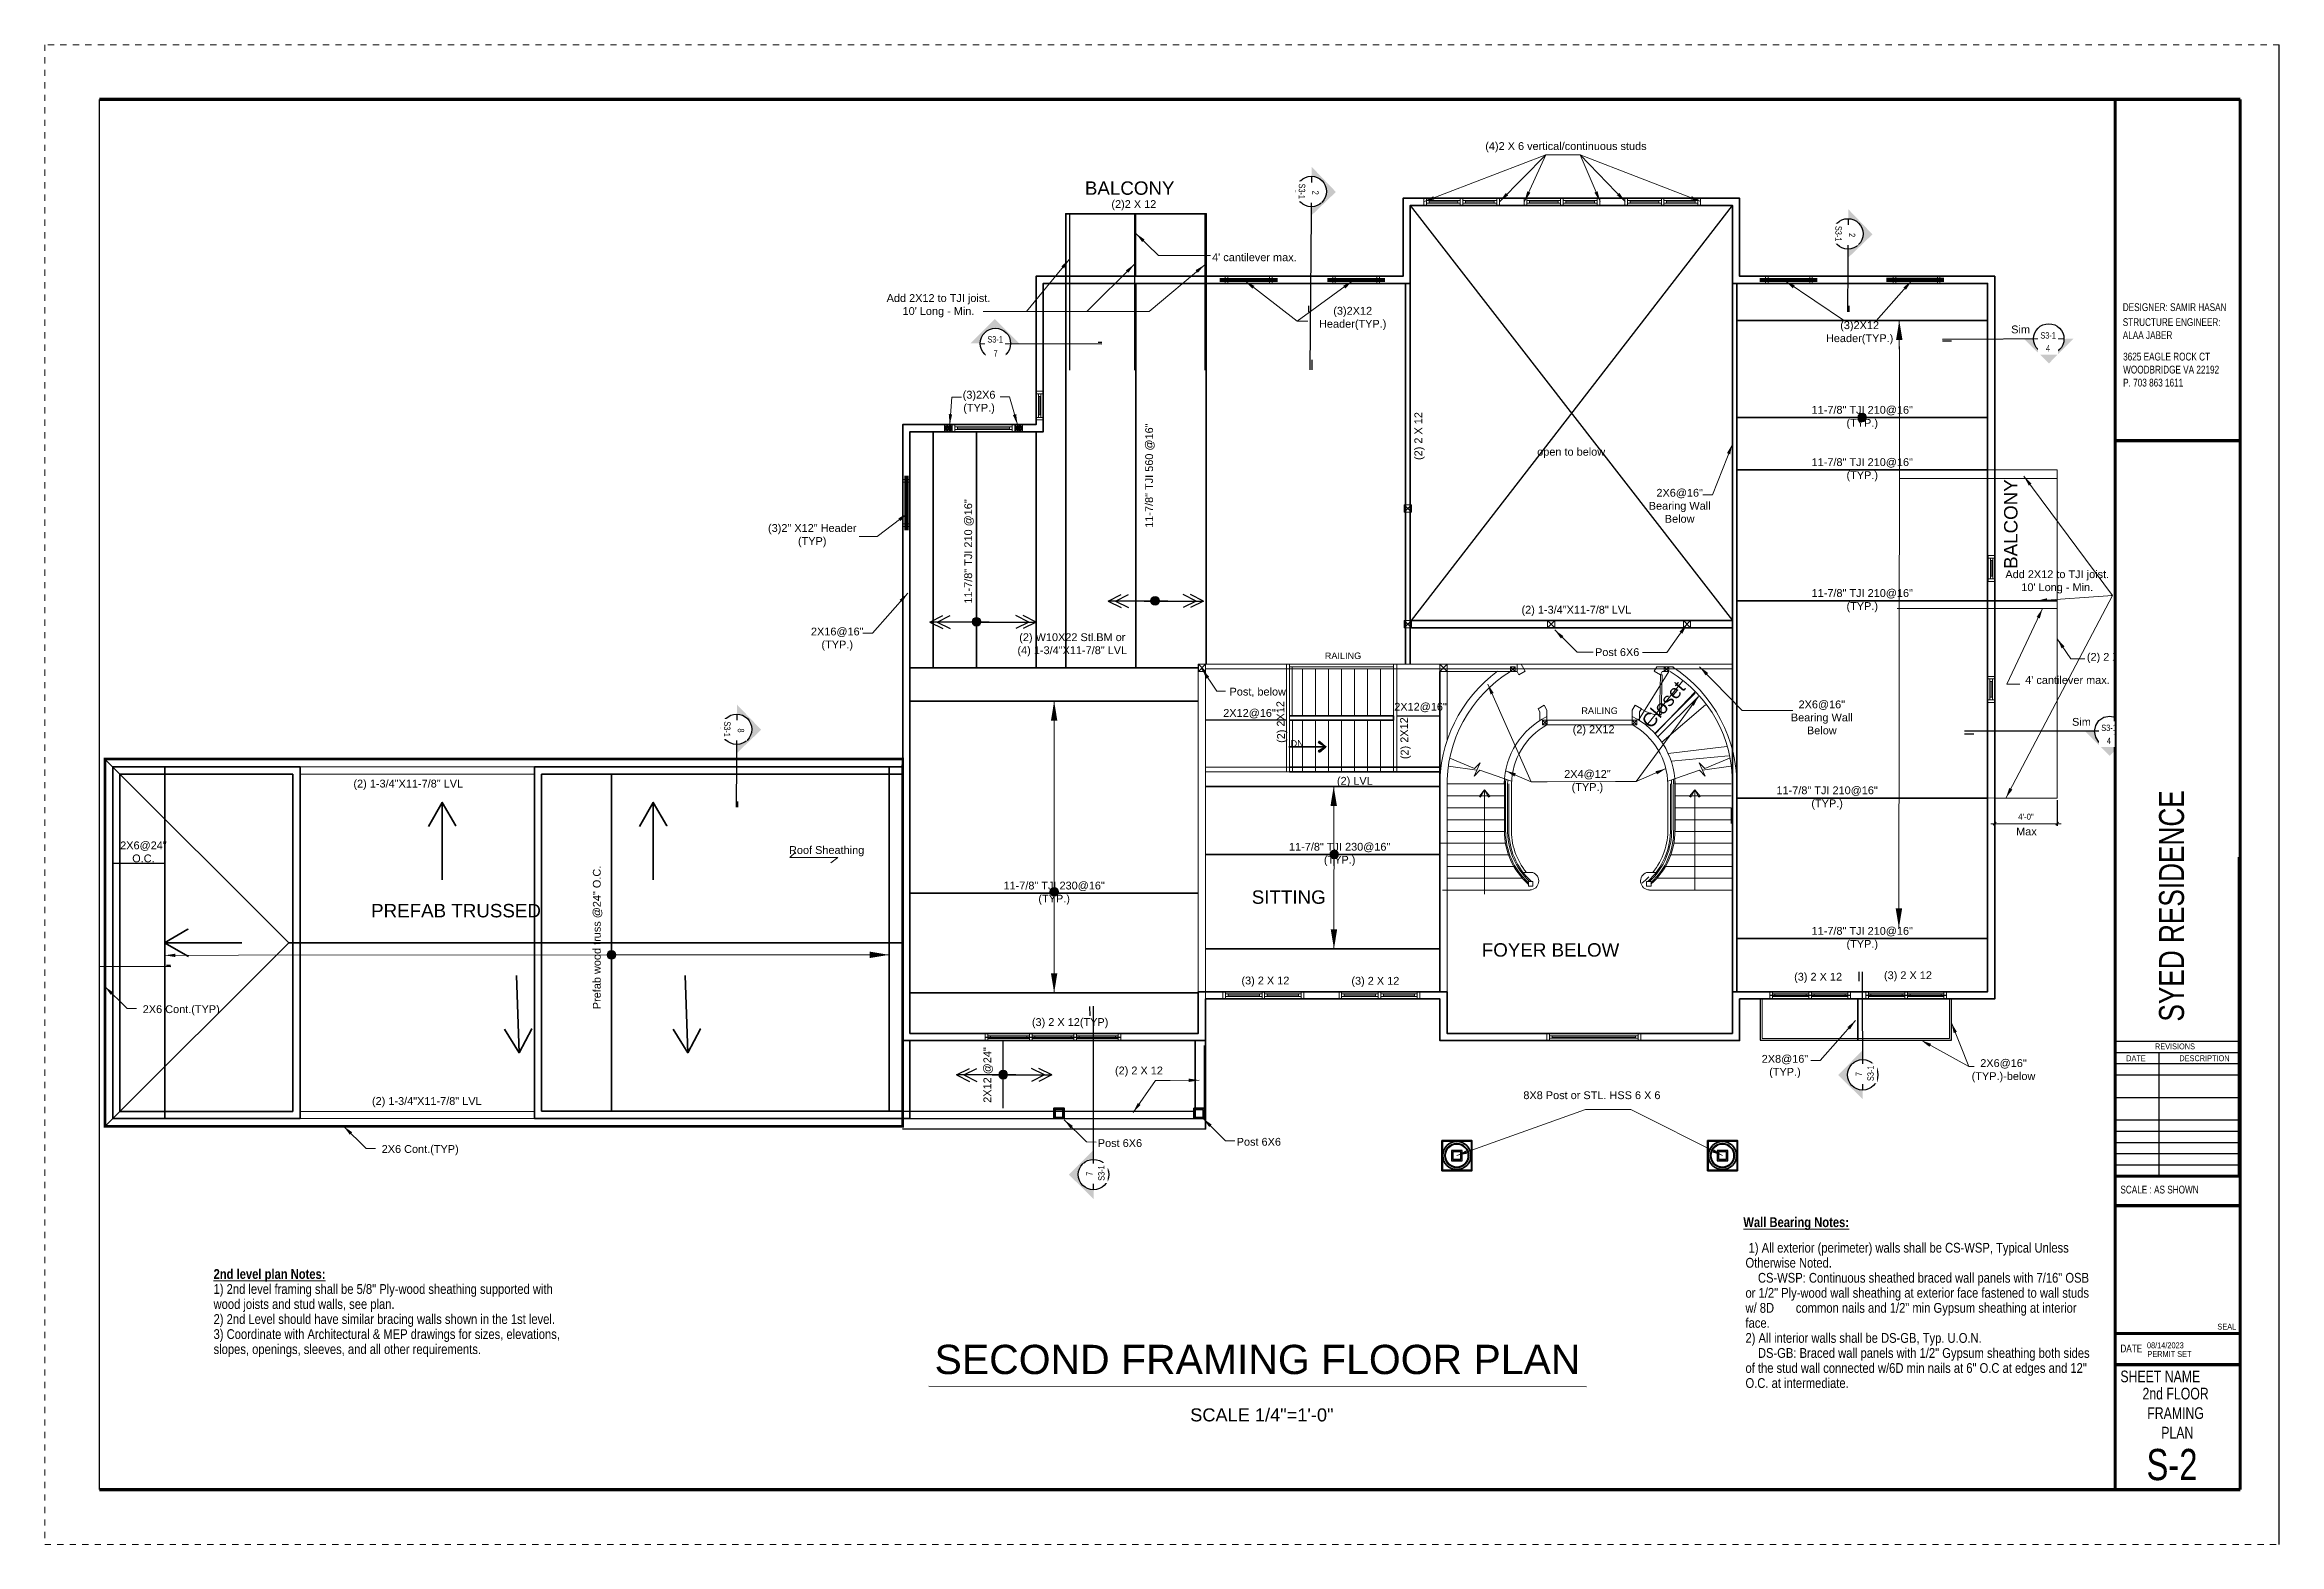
# Paper-space layout 'S-2' of a CAD drawing. Extents: x 0.6 to 36.4, y 0.4 to 24.4.
# The model-space entities are those that its viewports show. They can reach past a viewport. Long polylines and large blocks are cut down to what shows.
import ezdxf

# ---------------------------------------------------------------- set-up
doc = ezdxf.new("R2010")
doc.units = 0
doc.header["$LTSCALE"] = 8
doc.header["$MEASUREMENT"] = 0
for name, pattern in [('$0$DASHED2', [0.375, 0.25, -0.125]), ('$4$DASHED2', [0.375, 0.25, -0.125]), ('100776_PBASE$0$DASHED', [0.75, 0.5, -0.25]), ('11136-Civbase$0${ Gas Line }', [3.355, 1, -0.08, 0.08, -0.625, 0.08, -0.625, 0.08, -0.625, -0.08, 0.08]), ('Hidden (½x)', [0.1875, 0.125, -0.0625]), ('HIDDEN2', [0.1875, 0.125, -0.0625])]:
    doc.linetypes.add(name, pattern=pattern)
doc.layers.get('0').update_dxf_attribs({"lineweight": 9})
doc.layers.get('DefPoints').update_dxf_attribs({"color": 17})
for name, color, linetype in [('$1$DETAIL', 1, 'Continuous'), ('1-N-FRAMING-TXT', 4, 'Continuous'), ('ANNSXTEXT', 2, 'Continuous'), ('Border', 53, 'Continuous'), ('PDF3_Text', 7, 'Continuous'), ('S-MARK', 3, 'Continuous')]:
    doc.layers.add(name, color=color, linetype=linetype)
for name, color, linetype, lineweight in [('A-DIM-480', 52, 'Continuous', 18), ('A-LIGHT+', 133, 'Continuous', 9), ('A-stairs', 30, 'Continuous', 13), ('A-WALL', 7, 'Continuous', 40), ('A-Wall-New', 1, 'Continuous', 50), ('A-Wall-Partition', 3, 'Continuous', 35), ('A-windoor', 2, 'Continuous', 13), ('AA-text', 1, 'Continuous', 25), ('Details', 2, 'Continuous', 15), ('DIM', 8, 'Continuous', 5), ('G-ANNO-TEXT', 251, 'Continuous', 9), ('TEXT', 6, 'Continuous', 25)]:
    doc.layers.add(name, color=color, linetype=linetype, lineweight=lineweight)
doc.layers.add('No Plot', color=33, linetype='HIDDEN2', lineweight=18, plot=False)
doc.styles.add('PDF Arial', font='arial.ttf')
doc.styles.get("Standard").update_dxf_attribs({"font": 'stylu.ttf'})
doc.styles.add('Technic', font='technic_.ttf', dxfattribs={"height": 9.27907})
doc.styles.add('Technic_2', font='technic_.ttf', dxfattribs={"height": 6.959302})
doc.styles.add('Text - MM', font='arial.ttf', dxfattribs={"width": 0.75, "height": 0.09375})
doc.styles.add('TX_1-4in', font='arial.ttf', dxfattribs={"height": 4})
doc.dimstyles.new('Forum 24', dxfattribs={"dimscale": 24, "dimtxt": 0.1875, "dimasz": 0.09375, "dimexe": 0.0625, "dimexo": 0.0625, "dimgap": 0.125, "dimtad": 1, "dimdec": 4, "dimrnd": 1, "dimzin": 7, "dimdsep": 46, "dimlunit": 4, "dimtxsty": 'Standard', "dimblk": 'OBLIQUE', "dimblk1": 'DIMTICK', "dimblk2": 'OBLIQUE', "dimcen": -0.0625, "dimdle": 0.125, "dimclrd": 256, "dimclre": 256, "dimclrt": 256, "dimadec": 0, "dimazin": 0, "dimtfac": 1, "dimtdec": 4, "dimtmove": 1, "dimatfit": 3, "dimfxl": 0.0625, "dimtvp": 1.2, "dimfrac": 2, "dimtolj": 1, "dimtzin": 7, "dimlwd": 13, "dimarcsym": 0})

# ---------------------------------------------------------------- blocks, each defined once
blk = doc.blocks.new('*U154')
for p, q in [((-18, 0), (8, 0)), ((-18, -3.75), (-18, -1.75)), ((-18, -1.75), (8, -1.75)), ((8, -3.75), (-18, -3.75)), ((-18, -5.5), (8, -5.5)), ((-16, -1.75), (-16, -3.75)), ((6, -2.75), (-16, -2.75)), ((6, -1.75), (6, -3.75)), ((8, -1.75), (8, -3.75))]:
    blk.add_line(p, q)
blk.add_lwpolyline([(-18, -5.5), (-20, -5.5), (-20, 0), (-18, 0)], close=True)
at = {"extrusion": (0, 0, -1)}
blk.add_lwpolyline([(-8, -5.5), (-10, -5.5), (-10, 0), (-8, 0)], close=True, dxfattribs=at)
blk = doc.blocks.new('*U434')
for p, q in [((-24, 0), (8, 0)), ((-24, -3.75), (-24, -1.75)), ((-24, -1.75), (8, -1.75)), ((8, -3.75), (-24, -3.75)), ((-24, -5.5), (8, -5.5)), ((-22, -1.75), (-22, -3.75)), ((6, -2.75), (-22, -2.75)), ((6, -1.75), (6, -3.75)), ((8, -1.75), (8, -3.75))]:
    blk.add_line(p, q)
blk.add_lwpolyline([(-24, -5.5), (-26, -5.5), (-26, 0), (-24, 0)], close=True)
at = {"extrusion": (0, 0, -1)}
blk.add_lwpolyline([(-8, -5.5), (-10, -5.5), (-10, 0), (-8, 0)], close=True, dxfattribs=at)
blk = doc.blocks.new('*U433')
for p, q in [((-36, 0), (8, 0)), ((-36, -3.75), (-36, -1.75)), ((-36, -1.75), (8, -1.75)), ((8, -3.75), (-36, -3.75)), ((-36, -5.5), (8, -5.5)), ((-34, -1.75), (-34, -3.75)), ((6, -2.75), (-34, -2.75)), ((6, -1.75), (6, -3.75)), ((8, -1.75), (8, -3.75))]:
    blk.add_line(p, q)
blk.add_lwpolyline([(-36, -5.5), (-38, -5.5), (-38, 0), (-36, 0)], close=True)
at = {"extrusion": (0, 0, -1)}
blk.add_lwpolyline([(-8, -5.5), (-10, -5.5), (-10, 0), (-8, 0)], close=True, dxfattribs=at)
blk = doc.blocks.new('*U512')
for p, q in [((-24, 0), (4, 0)), ((-24, -3.75), (-24, -1.75)), ((-24, -1.75), (4, -1.75)), ((4, -3.75), (-24, -3.75)), ((-24, -5.5), (4, -5.5)), ((-22, -1.75), (-22, -3.75)), ((2, -2.75), (-22, -2.75)), ((2, -1.75), (2, -3.75)), ((4, -1.75), (4, -3.75))]:
    blk.add_line(p, q)
blk.add_lwpolyline([(-24, -5.5), (-26, -5.5), (-26, 0), (-24, 0)], close=True)
at = {"extrusion": (0, 0, -1)}
blk.add_lwpolyline([(-4, -5.5), (-6, -5.5), (-6, 0), (-4, 0)], close=True, dxfattribs=at)
blk = doc.blocks.new('*U436')
for p, q in [((-60, 0), (8, 0)), ((-60, -3.75), (-60, -1.75)), ((-60, -1.75), (8, -1.75)), ((8, -3.75), (-60, -3.75)), ((-60, -5.5), (8, -5.5)), ((-58, -1.75), (-58, -3.75)), ((6, -2.75), (-58, -2.75)), ((6, -1.75), (6, -3.75)), ((8, -1.75), (8, -3.75))]:
    blk.add_line(p, q)
blk.add_lwpolyline([(-60, -5.5), (-62, -5.5), (-62, 0), (-60, 0)], close=True)
at = {"extrusion": (0, 0, -1)}
blk.add_lwpolyline([(-8, -5.5), (-10, -5.5), (-10, 0), (-8, 0)], close=True, dxfattribs=at)
blk = doc.blocks.new('*U435')
for p, q in [((-24, 0), (-8, 0)), ((-24, -3.75), (-24, -1.75)), ((-24, -1.75), (-8, -1.75)), ((-8, -3.75), (-24, -3.75)), ((-24, -5.5), (-8, -5.5)), ((-22, -1.75), (-22, -3.75)), ((-10, -2.75), (-22, -2.75)), ((-10, -1.75), (-10, -3.75)), ((-8, -1.75), (-8, -3.75))]:
    blk.add_line(p, q)
blk.add_lwpolyline([(-24, -5.5), (-26, -5.5), (-26, 0), (-24, 0)], close=True)
at = {"extrusion": (0, 0, -1)}
blk.add_lwpolyline([(8, -5.5), (6, -5.5), (6, 0), (8, 0)], close=True, dxfattribs=at)
blk = doc.blocks.new('*U486')
for p, q in [((-24, 0), (-6, 0)), ((-24, -3.75), (-24, -1.75)), ((-24, -1.75), (-6, -1.75)), ((-6, -3.75), (-24, -3.75)), ((-24, -5.5), (-6, -5.5)), ((-22, -1.75), (-22, -3.75)), ((-8, -2.75), (-22, -2.75)), ((-8, -1.75), (-8, -3.75)), ((-6, -1.75), (-6, -3.75))]:
    blk.add_line(p, q)
blk.add_lwpolyline([(-24, -5.5), (-26, -5.5), (-26, 0), (-24, 0)], close=True)
at = {"extrusion": (0, 0, -1)}
blk.add_lwpolyline([(6, -5.5), (4, -5.5), (4, 0), (6, 0)], close=True, dxfattribs=at)
blk = doc.blocks.new('*U487')
for p, q in [((-54, 0), (-22, 0)), ((-54, -3.75), (-54, -1.75)), ((-54, -1.75), (-22, -1.75)), ((-22, -3.75), (-54, -3.75)), ((-54, -5.5), (-22, -5.5)), ((-52, -1.75), (-52, -3.75)), ((-24, -2.75), (-52, -2.75)), ((-24, -1.75), (-24, -3.75)), ((-22, -1.75), (-22, -3.75))]:
    blk.add_line(p, q)
blk.add_lwpolyline([(-54, -5.5), (-56, -5.5), (-56, 0), (-54, 0)], close=True)
at = {"extrusion": (0, 0, -1)}
blk.add_lwpolyline([(22, -5.5), (20, -5.5), (20, 0), (22, 0)], close=True, dxfattribs=at)
blk = doc.blocks.new('_Oblique')
at = {"color": 0, "linetype": 'ByBlock', "lineweight": -2}
blk.add_line((-0.5, -0.5), (0.5, 0.5), dxfattribs=at)
blk = doc.blocks.new('DIMTICK')
for p, q in [((-1, 0), (1, 0)), ((0, 1), (0, -1))]:
    blk.add_line(p, q)
at = {"const_width": 0.141}
blk.add_lwpolyline([(0.71, 0.71), (-0.71, -0.71)], dxfattribs=at)
blk = doc.blocks.new('*D797')
at = {"layer": '$1$DETAIL', "lineweight": -2, "transparency": 16777216}
for p, q in [((14662.2, -7726.2), (14662.2, -7745.9)), ((14710.2, -7726.2), (14710.2, -7745.9))]:
    blk.add_line(p, q, dxfattribs=at)
at = {"layer": '$1$DETAIL', "lineweight": 13, "transparency": 16777216}
blk.add_line((14659.2, -7744.4), (14713.2, -7744.4), dxfattribs=at)
at = {"layer": 'DefPoints', "color": 0, "transparency": 16777216}
for p in [(14662.2, -7724.7), (14710.2, -7724.7), (14710.2, -7744.4)]:
    blk.add_point(p, dxfattribs=at)
at = {"layer": '$1$DETAIL', "lineweight": 13, "transparency": 16777216, "xscale": 2.25, "yscale": 2.25, "zscale": 2.25, "rotation": 180}
blk.add_blockref('_Oblique', (14662.2, -7744.4), dxfattribs=at)
at = {"layer": '$1$DETAIL', "lineweight": 13, "transparency": 16777216, "xscale": 2.25, "yscale": 2.25, "zscale": 2.25}
blk.add_blockref('_Oblique', (14710.2, -7744.4), dxfattribs=at)
at = {"layer": '$1$DETAIL', "transparency": 16777216, "insert": (14686.2, -7739), "char_height": 4.5, "attachment_point": 5}
blk.add_mtext('\\A1;4\'-0"', dxfattribs=at)

msp = doc.modelspace()

# ---------------------------------------------------------------- hatches: boundary and pattern name
at = {"layer": 'DIM'}
h = msp.add_hatch(color=1, dxfattribs=at)
h.dxf.hatch_style = 1
edge = h.paths.add_edge_path()
edge.add_arc((14560.49488, -7432.34859), 3.37863, 0, 360)
h = msp.add_hatch(color=1, dxfattribs=at)
h.dxf.hatch_style = 1
edge = h.paths.add_edge_path()
edge.add_arc((14017.43466, -7573.15635), 3.37863, 0, 360)
h = msp.add_hatch(color=1, dxfattribs=at)
h.dxf.hatch_style = 1
edge = h.paths.add_edge_path()
edge.add_arc((13880.40792, -7589.23281), 3.37863, 0, 360)
h = msp.add_hatch(color=1, dxfattribs=at)
h.dxf.hatch_style = 1
edge = h.paths.add_edge_path()
edge.add_arc((14154.95588, -7767.976), 3.37863, 0, 360)
h = msp.add_hatch(color=1, dxfattribs=at)
h.dxf.hatch_style = 1
edge = h.paths.add_edge_path()
edge.add_arc((13939.94751, -7796.65747), 3.37863, 0, 360)
h = msp.add_hatch(color=1, dxfattribs=at)
h.dxf.hatch_style = 1
edge = h.paths.add_edge_path()
edge.add_arc((13599.98658, -7845.15574), 3.37863, 0, 360)
h = msp.add_hatch(color=1, dxfattribs=at)
h.dxf.hatch_style = 1
edge = h.paths.add_edge_path()
edge.add_arc((13900.85299, -7937.17835), 3.37863, 0, 360)
at = {"layer": 'S-MARK'}
for points in [[(14156.29476, -7259.07519), (14137.06566, -7277.56285), (14137.20698, -7270.37367, 1), (14137.66578, -7247.03526), (14137.8071, -7239.84609)], [(14568.35202, -7291.63537), (14549.12292, -7310.12302), (14549.26424, -7302.93385, 1), (14549.72304, -7279.59544), (14549.86436, -7272.40626)], [(14703.83023, -7390.81041), (14684.89028, -7372.02663), (14692.08079, -7371.99686, 1), (14715.42351, -7371.90023), (14722.61401, -7371.87047)], [(13714.96971, -7672.21235), (13695.7406, -7690.70001), (13695.88193, -7683.51083, 1), (13696.34072, -7660.17242), (13696.48205, -7652.98324)], [(14750.59058, -7692.25315), (14731.65064, -7673.46937), (14738.84114, -7673.43961, 1), (14762.18386, -7673.34298), (14769.37436, -7673.31321)], [(14542.00276, -7937.36657), (14560.78655, -7918.42662), (14560.81631, -7925.61712, 1), (14560.91294, -7948.95985), (14560.94271, -7956.15035)], [(13951.32974, -8013.98451), (13970.11352, -7995.04457), (13970.14329, -8002.23507, 1), (13970.23992, -8025.57779), (13970.26969, -8032.76829)]]:
    msp.add_hatch(color=256, dxfattribs=at).paths.add_polyline_path(points)
h = msp.add_hatch(color=256, dxfattribs=at)
edge = h.paths.add_edge_path()
edge.add_line((13894.42984, -7356.58642), (13875.53703, -7375.41761))
edge.add_line((13875.53703, -7375.41761), (13883.17557, -7375.38384))
edge.add_arc((13894.84687, -7375.44526), 11.67146, -0.11388232, 179.6984626, ccw=False)
edge.add_line((13906.51831, -7375.46846), (13913.26103, -7375.47924))
edge.add_line((13913.26103, -7375.47924), (13894.42984, -7356.58642))

# ---------------------------------------------------------------- linework, layer by layer
at = {"layer": '$1$DETAIL'}
for p, q in [((14213.34583, -7269.35075), (14460.74488, -7588.33549)), ((14214.33179, -7588.33549), (14460.74488, -7269.35075)), ((13951.61341, -7275.85075), (13951.61341, -7395.85075)), ((14001.60536, -7275.85075), (14001.60536, -7395.85075)), ((14055.53781, -7275.85075), (14055.53781, -7395.85075)), ((14118.39314, -7664.89075), (14056.16488, -7664.89075)), ((14203.00138, -7661.39075), (14236.16488, -7661.39075)), ((13217.01921, -7774.57896), (13257.1157, -7774.57896)), ((14482.16183, -7878.93008), (14482.16183, -7910.73977)), ((14629.01339, -7910.73977), (14629.01339, -7878.93008)), ((14482.16183, -7910.73977), (14629.01339, -7910.73977))]:
    msp.add_line(p, q, dxfattribs=at)
at = {"layer": '$1$DETAIL', "color": 3}
for p, q in [((14489.46036, -7876.15759), (14551.46036, -7876.15759)), ((14563.18618, -7876.15759), (14625.18618, -7876.15759)), ((13887.05061, -7908.24194), (13991.05061, -7908.24194))]:
    msp.add_line(p, q, dxfattribs=at)
at = {"layer": '$1$DETAIL'}
for points in [[(14245.16571, -8003.29024), (14253.16571, -8003.29024), (14253.16571, -7995.29024), (14245.16571, -7995.29024)], [(14449.16426, -8003.29079), (14457.16426, -8003.29079), (14457.16426, -7995.29079), (14449.16426, -7995.29079)]]:
    msp.add_lwpolyline(points, close=True, dxfattribs=at)
at = {"layer": '1-N-FRAMING-TXT'}
msp.add_line((13900.85299, -7962.90723), (13900.85299, -7910.99194), dxfattribs=at)
for points in [[(13884.39715, -7589.44877), (13844.39715, -7589.44887), (13854.39714, -7584.47823)], [(13890.12873, -7589.44877), (13850.12873, -7589.44887), (13860.12872, -7584.47823)], [(13880.49734, -7589.44877), (13920.49734, -7589.44887), (13910.49736, -7584.47823)], [(13886.22892, -7589.44877), (13926.22892, -7589.44887), (13916.22893, -7584.47823)], [(14021.4239, -7573.3723), (13981.4239, -7573.37241), (13991.42389, -7568.40177)], [(14021.4239, -7573.3723), (13981.4239, -7573.37241), (13991.42391, -7578.34299)], [(14027.15548, -7573.3723), (13987.15548, -7573.37241), (13997.15546, -7568.40177)], [(14027.15548, -7573.3723), (13987.15548, -7573.37241), (13997.15549, -7578.34299)], [(14009.01995, -7573.3723), (14049.01995, -7573.37241), (14039.01997, -7568.40177)], [(14009.01995, -7573.3723), (14049.01995, -7573.37241), (14039.01994, -7578.34299)], [(14014.75153, -7573.3723), (14054.75153, -7573.37241), (14044.75154, -7568.40177)], [(14014.75153, -7573.3723), (14054.75153, -7573.37241), (14044.75152, -7578.34299)], [(13884.39715, -7589.44877), (13844.39715, -7589.44887), (13854.39716, -7594.41946)], [(13890.12873, -7589.44877), (13850.12873, -7589.44887), (13860.12874, -7594.41946)], [(13880.49734, -7589.44877), (13920.49734, -7589.44887), (13910.49733, -7594.41946)], [(13886.22892, -7589.44877), (13926.22892, -7589.44887), (13916.22891, -7594.41946)], [(13904.84222, -7937.39431), (13864.84222, -7937.39441), (13874.84221, -7932.42377)], [(13904.84222, -7937.39431), (13864.84222, -7937.39441), (13874.84224, -7942.365)], [(13910.5738, -7937.39431), (13870.5738, -7937.39441), (13880.57379, -7932.42377)], [(13910.5738, -7937.39431), (13870.5738, -7937.39441), (13880.57381, -7942.365)], [(13892.43828, -7937.39431), (13932.43828, -7937.39441), (13922.43829, -7932.42377)], [(13892.43828, -7937.39431), (13932.43828, -7937.39441), (13922.43827, -7942.365)], [(13898.16986, -7937.39431), (13938.16986, -7937.39441), (13928.16987, -7932.42377)], [(13898.16986, -7937.39431), (13938.16986, -7937.39441), (13928.16984, -7942.365)]]:
    msp.add_lwpolyline(points, dxfattribs=at)
at = {"layer": 'A-DIM-480'}
for p, q in [((14588.95575, -7472.40102), (14710.24488, -7472.50827)), ((14710.24488, -7472.50827), (14710.24488, -7724.67768)), ((14710.24488, -7578.92522), (14587.24488, -7578.92522)), ((14710.24488, -7724.67768), (14588.73737, -7724.57024)), ((14710.24488, -7724.67768), (14662.24488, -7724.67768))]:
    msp.add_line(p, q, dxfattribs=at)
at = {"layer": 'A-LIGHT+'}
for points in [[(14118.39314, -7664.89075), (14118.39314, -7621.89075)], [(14120.73248, -7664.89075), (14120.73248, -7621.89075)]]:
    msp.add_lwpolyline(points, dxfattribs=at)
at = {"layer": 'A-stairs'}
for p, q in [((14120.66204, -7621.89075), (14120.66204, -7661.39075)), ((14200.66204, -7621.89075), (14120.66204, -7621.89075)), ((14200.66204, -7623.89075), (14120.66204, -7623.89075)), ((14122.66204, -7623.89075), (14122.66204, -7661.39075)), ((14130.66204, -7625.39075), (14130.66204, -7661.39075)), ((14140.66204, -7625.39075), (14140.66204, -7661.39075)), ((14150.66204, -7625.39075), (14150.66204, -7661.39075)), ((14160.66204, -7625.39075), (14160.66204, -7661.39075)), ((14170.66204, -7625.39075), (14170.66204, -7661.39075)), ((14180.66204, -7625.39075), (14180.66204, -7661.39075)), ((14190.66204, -7625.39075), (14190.66204, -7661.39075)), ((14200.66204, -7621.89075), (14200.66204, -7661.39075)), ((14203.00138, -7621.89075), (14203.00138, -7661.39075)), ((14412.00495, -7627.41075), (14388.80428, -7664.77075)), ((14400.72562, -7627.17075), (14405.52495, -7629.89075)), ((14405.52495, -7629.89075), (14406.96495, -7627.41075)), ((14406.96495, -7627.41075), (14412.00562, -7627.41075)), ((14118.39314, -7664.89075), (14118.39314, -7704.41075)), ((14120.73248, -7664.89075), (14120.73248, -7704.41075)), ((14123.07182, -7664.89075), (14123.07182, -7704.41075)), ((14130.66204, -7664.89075), (14130.66204, -7704.41075)), ((14140.66204, -7664.89075), (14140.66204, -7704.41075)), ((14150.66204, -7664.89075), (14150.66204, -7704.41075)), ((14160.66204, -7664.89075), (14160.66204, -7704.41075)), ((14170.66204, -7664.89075), (14170.66204, -7704.41075)), ((14180.66204, -7664.89075), (14180.66204, -7704.41075)), ((14190.66204, -7664.89075), (14190.66204, -7704.41075)), ((14200.66204, -7664.89075), (14200.66204, -7704.41075)), ((14203.00138, -7661.39075), (14203.00138, -7704.41075))]:
    msp.add_line(p, q, dxfattribs=at)
for points in [[(14208.81179, -7505.01369), (14214.33112, -7505.01369), (14214.33112, -7499.49369), (14208.81179, -7499.49369)], [(14208.81179, -7593.85549), (14214.33112, -7593.85549), (14214.33112, -7588.33549), (14208.81179, -7588.33549)], [(14318.85441, -7593.85549), (14324.37374, -7593.85549), (14324.37374, -7588.33549), (14318.85441, -7588.33549)], [(14423.12152, -7593.85549), (14428.64085, -7593.85549), (14428.64085, -7588.33549), (14423.12152, -7588.33549)], [(14050.71344, -7627.3898), (14056.23277, -7627.3898), (14056.23277, -7621.8698), (14050.71344, -7621.8698)], [(14236.16488, -7627.41075), (14241.68422, -7627.41075), (14241.68422, -7621.89075), (14236.16488, -7621.89075)], [(14293.92488, -7627.41075), (14290.40422, -7627.41075), (14290.40422, -7623.89075), (14293.92488, -7623.89075)], [(14405.52495, -7629.89075), (14404.88428, -7660.61075), (14406.08495, -7660.61075), (14406.80495, -7629.89075)], [(14408.48488, -7627.41075), (14412.00488, -7627.41075), (14412.00488, -7623.89075), (14408.48488, -7623.89075)], [(14314.96482, -7668.37075), (14318.48482, -7668.37075), (14318.48482, -7664.85141), (14314.96482, -7664.85141)], [(14383.92495, -7668.37075), (14387.44495, -7668.37075), (14387.44495, -7664.85141), (14383.92495, -7664.85141)], [(14304.08488, -7792.37008), (14307.52488, -7792.37008), (14307.52488, -7788.85008), (14304.08488, -7788.85008)], [(14398.32495, -7792.37008), (14394.80562, -7792.37008), (14394.80562, -7788.85008), (14398.32495, -7788.85008)]]:
    msp.add_lwpolyline(points, close=True, dxfattribs=at)
for points in [[(14208.81179, -7499.49369), (14214.33112, -7505.01369)], [(14214.33179, -7499.49369), (14208.81245, -7505.01369)], [(14208.81179, -7588.33549), (14214.33112, -7593.85549)], [(14214.33179, -7588.33549), (14208.81245, -7593.85549)], [(14318.85441, -7588.33549), (14324.37374, -7593.85549)], [(14324.37441, -7588.33549), (14318.85507, -7593.85549)], [(14423.12152, -7588.33549), (14428.64085, -7593.85549)], [(14428.64152, -7588.33549), (14423.12219, -7593.85549)], [(14050.71344, -7621.8698), (14056.23277, -7627.3898)], [(14056.23344, -7621.8698), (14050.71411, -7627.3898)], [(14236.16488, -7627.41075), (14236.16488, -7621.89075), (14298.64422, -7621.89075), (14301.60488, -7627.17075)], [(14236.16488, -7621.89075), (14241.68422, -7627.41075)], [(14295.44488, -7627.41075), (14290.40422, -7627.41075), (14236.16488, -7627.41075), (14280.56488, -7627.41075)], [(14241.68488, -7621.89075), (14236.16555, -7627.41075)], [(14241.68488, -7680.77075), (14241.68488, -7627.41075)], [(14293.92488, -7627.41075), (14290.40422, -7623.89075)], [(14290.40488, -7627.41075), (14293.92555, -7623.89075)], [(14295.44488, -7627.41075), (14295.44488, -7621.89075)], [(14301.60555, -7627.17075), (14296.80488, -7629.89075), (14295.44555, -7627.41075)], [(14394.80495, -7669.01075), (14422.40495, -7634.77075)], [(14400.72502, -7627.17075), (14402.64435, -7623.89075)], [(14402.64502, -7623.89075), (14415.44435, -7623.89075)], [(14412.00495, -7627.41075), (14408.48428, -7623.89075)], [(14408.48488, -7627.41075), (14412.00555, -7623.89075)], [(14383.92495, -7657.09075), (14386.08495, -7653.33075), (14390.88428, -7656.05075)], [(14432.263, -7644.05075), (14401.143, -7675.17075)], [(14431.84495, -7643.41075), (14401.52495, -7675.41075)], [(14434.743, -7646.53068), (14403.623, -7677.65135)], [(14406.56488, -7681.81075), (14440.16355, -7653.17008)], [(14312.96482, -7665.17075), (14312.96482, -7658.53075), (14311.52482, -7656.05075)], [(14318.48488, -7668.37075), (14314.96422, -7664.85141)], [(14314.96482, -7668.37075), (14318.48548, -7664.85141)], [(14387.44495, -7668.37075), (14383.92428, -7664.85141)], [(14383.92495, -7668.29075), (14383.92495, -7657.09008)], [(14383.92495, -7668.37075), (14387.44562, -7664.85141)], [(14389.44495, -7665.17075), (14389.44495, -7658.53075), (14390.88362, -7656.05075)], [(14456.47835, -7685.07741), (14411.37835, -7690.35075)], [(14264.56488, -7703.25008), (14242.72488, -7700.04941)], [(14266.88488, -7703.33008), (14262.40422, -7707.81075), (14267.12422, -7697.65008), (14262.80422, -7701.97008), (14243.84422, -7693.89008)], [(14291.20495, -7711.72941), (14266.88495, -7703.32941)], [(14411.12495, -7711.72941), (14435.44495, -7703.32941)], [(14413.76495, -7696.43808), (14457.78095, -7692.20275)], [(14435.44495, -7703.33008), (14439.92428, -7707.81075), (14435.28495, -7697.65008), (14439.52428, -7701.97008), (14458.56495, -7693.89008)], [(14437.84495, -7703.25008), (14459.68495, -7700.04941)], [(14241.68488, -7728.61008), (14241.68488, -7712.53075)], [(14241.68488, -7905.43008), (14241.68488, -7713.81008), (14285.68488, -7713.81008), (14285.68488, -7749.65008)], [(14270.48488, -7798.53008), (14270.48488, -7718.44941), (14273.52422, -7724.04941), (14274.48488, -7723.25008), (14270.48488, -7718.44941), (14267.44422, -7724.04941), (14266.48488, -7723.25008), (14270.48488, -7718.44941)], [(14288.16488, -7716.05008), (14288.16488, -7748.13008)], [(14289.12495, -7747.97008), (14289.12495, -7713.81075)], [(14414.24495, -7716.05008), (14414.24495, -7748.13008)], [(14415.76495, -7749.65008), (14415.76495, -7713.81008)], [(14416.72502, -7749.65008), (14416.72502, -7713.81008), (14459.72488, -7713.81008)], [(14431.84495, -7795.33008), (14431.84495, -7718.44941), (14428.80428, -7724.04941), (14427.84495, -7723.25008), (14431.84495, -7718.44941), (14434.96495, -7724.04941), (14435.92428, -7723.25008), (14431.84495, -7718.44941)], [(14460.74508, -7873.43008), (14460.74508, -7714.06994)], [(14464.24488, -7717.41008), (14464.24488, -7781.81075)], [(14464.24488, -7873.43008), (14464.24488, -7717.41008)], [(14285.68488, -7723.00941), (14241.68488, -7723.00941)], [(14285.68488, -7732.29008), (14241.68488, -7732.29008)], [(14241.68488, -7751.00941), (14241.68488, -7735.25008)], [(14291.12495, -7732.05008), (14291.12495, -7744.29008)], [(14411.28495, -7751.00941), (14411.28495, -7735.25008)], [(14416.72502, -7723.00941), (14459.72488, -7723.00941)], [(14416.72502, -7732.29008), (14459.72488, -7732.29008)], [(14459.72488, -7732.05008), (14459.72488, -7744.29008)], [(14285.68488, -7741.33008), (14241.68488, -7741.33008)], [(14285.68488, -7750.29008), (14241.68488, -7750.29008)], [(14416.72502, -7741.33008), (14459.72488, -7741.33008)], [(14416.72502, -7750.29008), (14459.72488, -7750.29008)], [(14286.40488, -7759.33008), (14241.68488, -7759.33008), (14236.16555, -7759.33008)], [(14288.72488, -7768.29008), (14241.68422, -7768.29008)], [(14413.60495, -7768.29008), (14460.72628, -7768.29008)], [(14416.00495, -7759.33008), (14460.72495, -7759.33008)], [(14292.88488, -7777.33008), (14241.68422, -7777.33008)], [(14299.44488, -7786.29008), (14241.68422, -7786.29008)], [(14307.52488, -7781.81008), (14300.16555, -7781.81008)], [(14394.88495, -7781.81008), (14402.24562, -7781.81008)], [(14402.96495, -7786.29008), (14460.72562, -7786.29008)], [(14409.44495, -7777.33008), (14460.72628, -7777.33008)], [(14305.36488, -7795.33008), (14238.16555, -7795.33008)], [(14397.04495, -7795.33008), (14460.74508, -7795.33008)]]:
    msp.add_lwpolyline(points, dxfattribs=at)
for points in [[(14291.12495, -7747.97008), (14291.12495, -7713.81075, -0.2655957513), (14318.40488, -7668.29075), (14318.40488, -7657.09075), (14316.32555, -7653.33075), (14311.52488, -7656.05075)], [(14411.20495, -7747.97008), (14411.20495, -7713.81075, 0.2655740792), (14383.91695, -7668.26408)], [(14286.64488, -7749.65008), (14286.64488, -7713.81008, -0.017137568), (14286.77155, -7710.15141)], [(14395.74495, -7788.84741, 0.2165581784), (14413.20495, -7747.97008), (14413.20495, -7713.81075)]]:
    msp.add_lwpolyline(points, format="xyb", dxfattribs=at)
for centre, radius, start, end in [((14344.60678, -7714.88825), 108.52015, 126.18862973, 181.30728704), ((14344.60444, -7714.888), 103.00048, 121.76701533, 181.34039933), ((14361.56907, -7712.36698), 99.19062, 359.0162654, 58.77799528), ((14355.72447, -7714.88948), 108.52194, 358.6923274, 56.98504549), ((14344.60636, -7714.89075), 59.00045, 116.37231555, 178.8293423), ((14357.72365, -7714.88947), 59.00038, 1.17517693, 63.63216764), ((14404.7691, -7637.2095), 23.40127, 233.48615807, 273.23813402), ((14340.19761, -7713.79975), 54.51206, 175.80564923, 180.00104607), ((14342.98468, -7714.94418), 54.83095, 175.60608831, 181.15569092), ((14359.33175, -7714.90085), 54.83095, 358.84430908, 4.39391169), ((14362.38254, -7713.80456), 53.30241, 0.00481105, 3.92991319), ((14363.22817, -7713.76032), 53.41686, 359.95592521, 4.23737949), ((14339.40899, -7750.329), 53.72248, 179.21546726, 228.87695186), ((14339.40446, -7750.33044), 52.75794, 179.20896881, 227.92353473), ((14342.76941, -7749.20861), 54.68268, 178.82584692, 226.416946), ((14342.76013, -7749.21146), 53.7164, 178.66937978, 227.55065087), ((14342.76767, -7749.20841), 51.72334, 178.67244474, 219.05007308), ((14359.48642, -7749.20861), 54.68268, 313.583054, 1.17415308), ((14362.92051, -7750.32945), 53.72148, 311.12255462, 0.78502626), ((14362.92732, -7750.32896), 52.76131, 312.07812135, 0.78937511), ((14359.48339, -7749.20942), 51.72273, 320.95082002, 1.32868711), ((14305.16634, -7788.3288), 6.92079, 271.64389975, 70.47443192), ((14397.16402, -7788.32831), 6.91876, 109.5252418, 268.37555083), ((14359.45593, -7749.1798), 51.76028, 307.76934162, 315.95294022)]:
    msp.add_arc(centre, radius, start, end, dxfattribs=at)
at = {"layer": 'A-WALL'}
for p, q in [((14200.66204, -7661.39075), (14120.66204, -7661.39075)), ((14200.66204, -7664.89075), (14120.66204, -7664.89075)), ((14200.66204, -7664.89075), (14200.66204, -7661.39075)), ((14120.66204, -7704.41075), (14236.16488, -7704.41075)), ((14120.73248, -7700.91075), (14236.16488, -7700.91075))]:
    msp.add_line(p, q, dxfattribs=at)
for points in [[(14236.16488, -7873.43008), (14236.16488, -7627.41008)], [(14120.10463, -7685.28171), (14148.5853, -7685.28171), (14142.98463, -7688.32238), (14143.7853, -7689.28171), (14148.5853, -7685.28171), (14142.98463, -7682.02715), (14143.7853, -7681.06648), (14148.5853, -7685.28171)]]:
    msp.add_lwpolyline(points, dxfattribs=at)
for points in [[(14237.68488, -8010.93008), (14260.80555, -8010.93008), (14260.80555, -7987.80941), (14237.68488, -7987.80941)], [(14237.68488, -8010.93008), (14260.80555, -8010.93008), (14260.80555, -7987.80941), (14237.68488, -7987.80941)], [(14238.08488, -8010.52941), (14260.40422, -8010.52941), (14260.40422, -7988.21008), (14238.08488, -7988.21008)], [(14238.08488, -8010.52941), (14260.40422, -8010.52941), (14260.40422, -7988.21008), (14238.08488, -7988.21008)], [(14464.80428, -8010.93008), (14441.68362, -8010.93008), (14441.68362, -7987.80941), (14464.80428, -7987.80941)], [(14464.80428, -8010.93008), (14441.68362, -8010.93008), (14441.68362, -7987.80941), (14464.80428, -7987.80941)], [(14464.40422, -8010.52941), (14442.08488, -8010.52941), (14442.08488, -7988.21008), (14464.40422, -7988.21008)], [(14464.40422, -8010.52941), (14442.08488, -8010.52941), (14442.08488, -7988.21008), (14464.40422, -7988.21008)]]:
    msp.add_lwpolyline(points, close=True, dxfattribs=at)
for centre, radius in [((14249.16525, -7999.29111), 10.76103), ((14249.16525, -7999.29111), 10.76103), ((14249.16512, -7999.28965), 9.23957), ((14249.16512, -7999.28965), 9.23957), ((14249.1657, -7999.29024), 8.84082), ((14249.1657, -7999.29024), 8.84082), ((14453.16458, -7999.29111), 10.76103), ((14453.16458, -7999.29111), 10.76103), ((14453.16426, -7999.29079), 9.24071), ((14453.16426, -7999.29079), 9.24071), ((14453.16418, -7999.28938), 8.83997), ((14453.16418, -7999.28938), 8.83997)]:
    msp.add_circle(centre, radius, dxfattribs=at)
at = {"layer": 'A-Wall-New'}
for p, q in [((14209.84583, -7329.35075), (14209.84583, -7621.89075)), ((14213.34583, -7329.35075), (14213.34583, -7621.89075)), ((14460.74488, -7329.35075), (14460.74488, -7873.43008)), ((14464.24488, -7329.35075), (14464.24488, -7873.43008)), ((14214.33112, -7588.33549), (14460.74488, -7588.33549)), ((14214.33112, -7593.85549), (14460.74488, -7593.85549))]:
    msp.add_line(p, q, dxfattribs=at)
for points in [[(14656.74488, -7488.39921), (14656.74488, -7329.35075), (14460.74488, -7329.35075), (14460.74488, -7269.35075), (14213.34583, -7269.35075), (14213.34583, -7329.35075), (14038.58178, -7329.35075)], [(14662.24488, -7488.32698), (14662.24488, -7323.85075), (14466.24488, -7323.85075), (14466.24488, -7263.85075), (14207.84583, -7263.85075), (14207.84583, -7323.85075), (14042.55665, -7323.85075)], [(14042.55665, -7323.85075), (13926.0857, -7323.85075), (13926.0857, -7437.75808), (13823.73014, -7437.77988), (13823.72717, -7905.42864)], [(14038.58178, -7329.35075), (13931.5857, -7329.35075), (13931.5857, -7443.25682), (13829.23014, -7443.27862), (13829.23014, -7689.86661)], [(13823.73014, -7910.92867), (13823.73014, -7910.92867), (14056.16488, -7910.93008), (14056.16488, -7878.93008), (14236.16488, -7878.93008), (14236.16488, -7910.93008), (14466.24422, -7910.93008), (14466.24495, -7878.93008), (14662.24488, -7878.93008), (14662.24488, -7488.32698)], [(13829.23014, -7690.12485), (13829.23014, -7905.42867), (14050.66488, -7905.43008), (14050.66488, -7873.43008), (14241.66488, -7873.43008), (14241.66488, -7905.43008), (14460.74434, -7905.43008), (14460.74508, -7873.43008), (14656.74488, -7873.43008), (14656.74488, -7488.39921)], [(13823.73014, -7685.89173), (13823.73014, -7686.14998)], [(13829.23014, -7685.85421), (13829.23014, -7690.12485)], [(13211.01921, -7694.69594), (13352.13557, -7835.81231)], [(13470.03216, -7787.42371), (13470.03216, -7728.00603), (13480.41812, -7745.99503), (13470.03216, -7728.00603), (13459.40913, -7746.40566)], [(13632.15181, -7787.42371), (13632.15181, -7728.00603), (13642.53776, -7745.99503), (13632.15181, -7728.00603), (13621.52877, -7746.40566)], [(13211.01921, -7976.92867), (13352.13557, -7835.81231)], [(13316.23818, -7835.76933), (13256.8205, -7835.76933), (13274.8095, -7825.38338), (13256.8205, -7835.76933), (13275.22013, -7846.39237)], [(13352.13557, -7835.81231), (13823.65259, -7835.81231)], [(13527.06095, -7860.95712), (13529.00865, -7920.34287), (13538.79935, -7902.02308), (13529.00865, -7920.34287), (13517.78819, -7902.30135)], [(13656.62519, -7860.95712), (13658.5729, -7920.34287), (13668.36359, -7902.02308), (13658.5729, -7920.34287), (13647.35243, -7902.30135)]]:
    msp.add_lwpolyline(points, dxfattribs=at)
at = {"layer": 'A-Wall-New', "linetype": '$4$DASHED2'}
for points in [[(13234.59791, -7700.69594), (13360.85987, -7700.69594), (13360.85987, -7970.92867), (13217.01921, -7970.92867), (13217.01921, -7700.69594), (13234.59791, -7700.69594)], [(13829.23014, -7910.92867), (13829.23014, -7970.73534), (13540.87984, -7970.73534), (13540.88124, -7700.69594), (13823.73014, -7700.69594)], [(13234.59791, -7706.19594), (13355.35987, -7706.19594), (13355.35987, -7965.42867), (13222.51921, -7965.42867), (13222.51921, -7706.19594), (13234.59791, -7706.19594)], [(13823.73014, -7910.92867), (13823.73014, -7965.23534), (13546.37987, -7965.23534), (13546.38121, -7706.19594), (13823.73014, -7706.19594)]]:
    msp.add_lwpolyline(points, dxfattribs=at)
at = {"layer": 'A-Wall-New', "lineweight": 70}
for points in [[(13939.66696, -7970.92867), (13939.66696, -7962.92867), (13947.66696, -7962.92867), (13947.66696, -7970.92867)], [(13940.66696, -7969.92867), (13940.66696, -7963.92867), (13946.66696, -7963.92867), (13946.66696, -7969.92867)], [(14047.31142, -7970.92867), (14047.31142, -7962.92867), (14055.31142, -7962.92867), (14055.31142, -7970.92867)], [(14048.31142, -7969.92867), (14048.31142, -7963.92867), (14054.31142, -7963.92867), (14054.31142, -7969.92867)], [(14246.16571, -8002.29024), (14246.16571, -7996.29024), (14252.16571, -7996.29024), (14252.16571, -8002.29024)], [(14450.16419, -8002.28938), (14450.16419, -7996.28938), (14456.16419, -7996.28938), (14456.16419, -8002.28938)]]:
    msp.add_lwpolyline(points, close=True, dxfattribs=at)
at = {"layer": 'A-Wall-Partition', "linetype": '100776_PBASE$0$DASHED', "ltscale": 3}
for p, q in [((14048.31173, -7910.93008), (14048.31569, -7970.98827)), ((14055.31173, -7914.86617), (14055.31173, -7970.92867)), ((14056.16488, -7910.93008), (14056.16447, -7978.93354)), ((14056.16486, -7914.53025), (14056.16643, -7978.93354)), ((13823.57401, -7965.23534), (14048.31142, -7965.36316)), ((13823.57401, -7970.86477), (14056.16447, -7970.99258)), ((13823.57401, -7978.80572), (14056.16447, -7978.93354)), ((13823.57838, -7970.86477), (14056.16883, -7970.99258))]:
    msp.add_line(p, q, dxfattribs=at)
at = {"layer": 'A-Wall-Partition', "color": 55, "ltscale": 3, "true_color": 0x999b37}
msp.add_lwpolyline([(13948.79885, -7323.85075), (13948.79885, -7275.85075), (14056.79885, -7275.85075), (14056.79885, -7323.85075)], dxfattribs=at)
at = {"layer": 'ANNSXTEXT', "lineweight": 40}
for p, q in [((14067.2498, -7325.67822), (14111.34867, -7325.67822)), ((14067.2498, -7326.66401), (14111.34867, -7326.66401)), ((14149.78128, -7325.67822), (14193.88015, -7325.67822)), ((14149.78128, -7326.66401), (14193.88015, -7326.66401)), ((14481.89838, -7325.68518), (14525.99726, -7325.68518)), ((14481.89838, -7326.67097), (14525.99726, -7326.67097)), ((14579.00994, -7325.52089), (14623.10882, -7325.52089)), ((14579.00994, -7326.50668), (14623.10882, -7326.50668)), ((14067.2498, -7327.65665), (14111.34867, -7327.65665)), ((14149.78128, -7327.65665), (14193.88015, -7327.65665)), ((14481.89838, -7327.66362), (14525.99726, -7327.66362)), ((14579.00994, -7327.49933), (14623.10882, -7327.49933))]:
    msp.add_line(p, q, dxfattribs=at)
at = {"layer": 'ANNSXTEXT'}
for p, q in [((13857.72328, -7437.79126), (13855.72317, -7443.27298)), ((13855.72328, -7437.79126), (13855.72317, -7443.27298)), ((13855.72328, -7437.79126), (13857.72328, -7443.27258)), ((13857.72328, -7443.27258), (13857.72328, -7437.79126)), ((13857.72328, -7437.79126), (13859.72321, -7443.27213)), ((13859.72328, -7437.79126), (13857.72328, -7443.27258)), ((13859.72321, -7443.27213), (13859.72328, -7437.79126)), ((13861.72328, -7437.79126), (13859.72321, -7443.27213)), ((13859.72328, -7437.79126), (13861.72321, -7443.2717)), ((13861.72328, -7443.2924), (13861.72328, -7437.79126)), ((13909.7205, -7437.77535), (13911.7205, -7443.26105)), ((13911.7205, -7437.77535), (13909.7205, -7443.2924)), ((13909.7205, -7437.77535), (13909.72328, -7443.2924)), ((13911.7205, -7443.26105), (13911.7205, -7437.77535)), ((13911.7205, -7437.77535), (13913.7205, -7443.26062)), ((13913.7205, -7437.77535), (13911.7205, -7443.26105)), ((13913.7205, -7443.26062), (13913.7205, -7437.77535)), ((13913.7205, -7437.77535), (13915.72043, -7443.2602)), ((13915.7205, -7437.77535), (13913.7205, -7443.26062)), ((13915.72043, -7443.2602), (13915.7205, -7437.77535))]:
    msp.add_line(p, q, dxfattribs=at)
at = {"layer": 'ANNSXTEXT', "color": 3, "lineweight": 40}
for p, q in [((13825.48365, -7477.07555), (13825.48365, -7518.92152)), ((13826.46604, -7477.07555), (13826.46604, -7518.92152)), ((13827.46455, -7477.07555), (13827.46455, -7518.92152)), ((14050.71344, -7624.6298), (13829.23014, -7624.6298))]:
    msp.add_line(p, q, dxfattribs=at)
at = {"layer": 'Details', "linetype": 'Hidden (½x)', "ltscale": 2}
msp.add_line((14200.66204, -7625.39075), (14120.66204, -7625.39075), dxfattribs=at)
at = {"layer": 'DIM', "color": 3, "linetype": '$0$DASHED2', "ltscale": 6}
for p, q in [((14002.79885, -7275.85075), (14002.79885, -7323.85075)), ((14710.24488, -7479.05653), (14588.94987, -7479.05653)), ((14383.92495, -7668.37075), (14318.26293, -7668.37075)), ((14383.92562, -7664.85148), (14318.2636, -7664.85148))]:
    msp.add_line(p, q, dxfattribs=at)
at = {"layer": 'DIM', "color": 4, "linetype": '11136-Civbase$0${ Gas Line }', "lineweight": 50, "ltscale": 3}
for p, q in [((13948.79885, -7323.85075), (13948.79885, -7624.6298)), ((14056.79885, -7323.85075), (14056.79885, -7621.30432)), ((14002.79885, -7624.6298), (14002.79885, -7329.35075)), ((14464.24488, -7357.79009), (14656.74488, -7357.79009)), ((13847.15115, -7443.26772), (13847.15115, -7624.6298)), ((13880.40792, -7443.26772), (13880.40792, -7624.6298)), ((13926.22892, -7443.23328), (13926.22892, -7624.59536)), ((14464.24488, -7432.34859), (14656.74488, -7432.34859)), ((14464.24488, -7472.50827), (14656.74488, -7472.50827)), ((14464.24488, -7573.07878), (14710.24488, -7573.07878)), ((13829.23014, -7650.24921), (14050.66488, -7650.24921)), ((13257.1157, -7700.69594), (13257.1157, -7970.92867)), ((13813.25112, -7700.69594), (13813.25112, -7965.23534)), ((13599.98658, -7706.19594), (13599.98658, -7965.23534)), ((14056.16488, -7715.68701), (14236.16488, -7715.68701)), ((14464.24488, -7724.62007), (14656.74488, -7724.62007)), ((14056.16488, -7767.976), (14236.16488, -7767.976)), ((13829.23014, -7797.77676), (14050.66488, -7797.77676)), ((14056.16488, -7840.53925), (14236.16488, -7840.53925)), ((14464.24488, -7832.60352), (14656.74488, -7832.60352)), ((13829.23014, -7874.23198), (14050.66488, -7874.23198)), ((14557.00056, -7878.93008), (14557.00056, -7910.73977))]:
    msp.add_line(p, q, dxfattribs=at)
at = {"layer": 'DIM', "color": 2, "linetype": '$0$DASHED2', "ltscale": 6}
for p, q in [((14460.74488, -7621.89075), (14050.66488, -7621.89075)), ((14050.66488, -7873.43008), (14050.66488, -7621.89075)), ((14460.74488, -7625.39075), (14056.16488, -7625.39075)), ((14056.16488, -7878.93008), (14056.16488, -7625.39075)), ((13360.85987, -7700.69594), (13540.88124, -7700.69687)), ((14056.16488, -7700.91075), (14236.16488, -7700.91075)), ((14056.16488, -7704.41075), (14236.16488, -7704.41075)), ((13360.85987, -7706.19594), (13540.88121, -7706.19687)), ((14483.63994, -7878.93008), (14483.63994, -7909.26165)), ((14627.53527, -7909.26165), (14627.53527, -7878.93008)), ((14483.63994, -7909.26165), (14627.53527, -7909.26165)), ((13360.85987, -7965.42867), (13540.87987, -7965.4296)), ((13540.85987, -7970.75534), (13360.85987, -7970.92867))]:
    msp.add_line(p, q, dxfattribs=at)
at = {"layer": 'DIM', "color": 1}
for p, q in [((13736.8647, -7770.36617), (13741.40404, -7766.27614)), ((13736.8647, -7770.36617), (13773.89574, -7770.36617)), ((13773.89574, -7770.36617), (13768.45401, -7774.35365))]:
    msp.add_line(p, q, dxfattribs=at)
at = {"layer": 'DIM'}
for p, q in [((13540.88016, -7970.75534), (13360.85987, -7970.92867)), ((13606.38494, -7970.75534), (13540.85987, -7970.75534)), ((13546.37987, -7965.23534), (13606.38494, -7965.23534))]:
    msp.add_line(p, q, dxfattribs=at)
at = {"layer": 'DIM', "const_width": 2}
msp.add_lwpolyline([(13823.73014, -7694.69594), (13211.01921, -7694.69594), (13211.01921, -7976.92867), (13823.57504, -7976.92867)], close=True, dxfattribs=at)
at = {"layer": 'DIM'}
for points in [[(13342.59791, -7700.69594), (13360.85987, -7700.69594), (13360.85987, -7970.92867), (13217.01921, -7970.92867), (13217.01921, -7700.69594), (13234.59791, -7700.69594)], [(13843.79485, -8176.44372), (14348.86091, -8176.85825)]]:
    msp.add_lwpolyline(points, dxfattribs=at)
for centre in [(14560.49488, -7432.34859), (14017.43466, -7573.15635), (13880.40792, -7589.23281), (14154.95588, -7767.976), (13939.94751, -7796.65747), (13599.98658, -7845.15574), (13900.85299, -7937.17835)]:
    msp.add_circle(centre, 3.37863, dxfattribs=at)
at = {"layer": 'S-MARK', "color": 160}
for p, q in [((14137.62676, -7246.9692), (14136.32998, -7395.68286)), ((14549.68402, -7279.52938), (14549.16482, -7351.15061)), ((14135.4992, -7351.15973), (14135.4992, -7346.66503)), ((14550.4239, -7351.15973), (14550.4239, -7346.66503)), ((13883.11022, -7375.38365), (13976.5737, -7375.64794)), ((13976.57644, -7374.68117), (13973.64468, -7374.68131)), ((14715.48862, -7371.85966), (14622.02609, -7372.35815)), ((14629.14576, -7373.72843), (14622.09427, -7373.75762)), ((14138.10045, -7395.66171), (14138.10045, -7387.95246)), ((13696.30171, -7660.10636), (13695.78251, -7731.72759)), ((14762.24897, -7673.3024), (14638.97987, -7673.30334)), ((14646.17952, -7675.63332), (14639.12803, -7675.66251)), ((13697.04158, -7731.73672), (13697.04158, -7727.24202)), ((13168.07031, -7853.7803), (13261.53379, -7854.04458)), ((13261.26317, -7853.39275), (13258.33141, -7853.39289)), ((14558.17257, -7865.27147), (14558.14338, -7858.21998)), ((14560.95352, -7949.02496), (14560.78105, -7858.21497)), ((13967.49955, -7891.92643), (13967.47036, -7884.87494)), ((13970.28049, -8025.6429), (13970.10802, -7884.45403))]:
    msp.add_line(p, q, dxfattribs=at)
at = {"layer": 'S-MARK', "color": 202}
for centre in [(14137.43638, -7258.70447), (14549.49364, -7291.26464), (14703.75215, -7371.94855), (13894.84688, -7375.44313), (13696.11133, -7671.84163), (14750.5125, -7673.39129), (14560.86463, -7937.28848), (13970.1916, -8013.90643)]:
    msp.add_circle(centre, 11.67146, dxfattribs=at)

# ---------------------------------------------------------------- block references
at = {"layer": 'A-windoor', "lineweight": 25}
for name, p, rotation in [('*U154', (14233.84583, -7269.35075), 180), ('*U154', (14261.84583, -7269.35075), 180), ('*U154', (14310.87873, -7269.35075), 180), ('*U154', (14338.87873, -7269.35075), 180), ('*U154', (14388.24488, -7269.35075), 180), ('*U154', (14416.24488, -7269.35075), 180), ('*U434', (14081.29923, -7329.41401), 180), ('*U434', (14163.83072, -7329.41401), 180), ('*U434', (14496.1463, -7329.40572), 180), ('*U434', (14594.17196, -7329.24143), 180), ('*U486', (13926.0857, -7408.22286), 89.99999999999997), ('*U433', (13871.72328, -7443.2924), 180), ('*U487', (13823.71604, -7459.99853), 89.99999999999997), ('*U435', (14657.15506, -7532.27243), 89.99999999999997), ('*U435', (14656.64735, -7625.16587), 89.99999999999997), ('*U512', (14075.56885, -7878.90759), 180), ('*U512', (14105.56885, -7878.90759), 180), ('*U512', (14164.73824, -7878.90759), 180), ('*U512', (14194.73824, -7878.90759), 180), ('*U512', (14495.46036, -7878.90759), 180), ('*U512', (14525.46036, -7878.90759), 180), ('*U512', (14569.18618, -7878.90759), 180), ('*U512', (14599.18618, -7878.90759), 180), ('*U434', (13897.05061, -7910.99194), 180), ('*U434', (13931.05061, -7910.99194), 180), ('*U434', (13965.05061, -7910.99334), 180), ('*U436', (14328.38929, -7910.97084), 180)]:
    msp.add_blockref(name, p, dxfattribs=dict(at, rotation=rotation))

# ---------------------------------------------------------------- texts
at = {"layer": 'A-stairs', "insert": (14425.37124, -7640.60293), "char_height": 10.498698, "attachment_point": 9, "rotation": 49.24306058, "style": 'PDF Arial'}
msp.add_mtext('Closet', dxfattribs=at)
at = {"layer": 'A-WALL', "char_height": 5.010742, "width": 8.8696289, "attachment_point": 1, "style": 'PDF Arial'}
for s, insert in [('RAILING', (14147.77673, -7612.85459)), ('RAILING', (14344.80456, -7655.03928)), ('DN', (14121.52622, -7680.15019))]:
    msp.add_mtext(s, dxfattribs=dict(at, insert=insert))
at = {"layer": 'A-Wall-New', "insert": (13415.429, -7816.46003), "char_height": 10.3078125, "attachment_point": 7, "style": 'PDF Arial'}
msp.add_mtext('PREFAB TRUSSED', dxfattribs=at)
at = {"layer": 'DIM', "attachment_point": 7, "style": 'PDF Arial'}
for s, insert, char_height in [('SECOND FRAMING FLOOR PLAN ', (13848.12238, -8167.47545), 22.5), ('\\A1;SCALE 1/4"=1\'-0"', (14044.43334, -8203.64467), 10)]:
    msp.add_mtext(s, dxfattribs=dict(at, insert=insert, char_height=char_height))
at = {"layer": 'PDF3_Text', "lineweight": 0, "style": 'PDF Arial'}
for s, insert, char_height, attachment_point in [('BALCONY', (14032.36746, -7261.39399), 10.307812, 9), ('SITTING', (14091.69186, -7806.04282), 10.307812, 7), ('FOYER BELOW', (14268.34033, -7846.62236), 10.3078125, 7)]:
    msp.add_mtext(s, dxfattribs=dict(at, insert=insert, char_height=char_height, attachment_point=attachment_point))
at = {"layer": 'PDF3_Text', "lineweight": 0, "insert": (14679.85461, -7548.60657), "char_height": 10.307812, "attachment_point": 7, "rotation": 90, "style": 'PDF Arial'}
msp.add_mtext('BALCONY', dxfattribs=at)
at = {"layer": 'TEXT', "char_height": 4, "attachment_point": 5, "style": 'TX_1-4in'}
for s, insert, width in [('\\A1;{\\H1.5x;(4)2 X 6 vertical/continuous studs}', (14332.95414, -7224.72277), 133.231193), ('\\A1;{\\H1.5x;(2)2 X 12}', (14001.13971, -7269.27851), 108.6923986), ("\\A1;{\\H1.5x;4' cantilever max.}", (14093.72539, -7309.2806), 108.6923986), ("\\A1;{\\H1.5x;Add 2X12 to TJI joist. \\P10' Long - Min.}", (13851.1391, -7346.46638), 108.6923986), ('\\A1;{\\H1.5x;(3)2X12\\PHeader(TYP.)}', (14169.21573, -7356.25144), 108.6923986), ('\\A1;{\\H1.5x;(3)2X12\\PHeader(TYP.)}', (14558.48211, -7367.31687), 108.6923986), ('\\A1;{\\H1.5x;(3)2X6\\P(TYP.)}', (13882.30116, -7420.73757), 108.6923986), ('\\A1;{\\H1.5x;11-7/8" TJI 210@16"\\P(TYP.)}', (14560.49488, -7432.34859), 108.6923986), ('\\A1;{\\H1.5x;open to below}', (14336.98287, -7459.53495), 108.6923986), ('\\A1;{\\H1.5x;11-7/8" TJI 210@16"\\P(TYP.)}', (14560.49488, -7472.50827), 108.6923986), ('\\A1;{\\H1.5x;2X6@16"\\PBearing Wall\\PBelow}', (14420.28573, -7500.19057), 108.6923986), ('\\A1;\\pxi-3,l4,t4;{\\H1.5x;(3)2" X12" Header\\P(TYP)}', (13752.18598, -7523.13229), 81.2009026), ("\\A1;{\\H1.5x;Add 2X12 to TJI joist. \\P10' Long - Min.}", (14710.24488, -7558.61489), 108.6923986), ('\\A1;{\\H1.5x;11-7/8" TJI 210@16"\\P(TYP.)}', (14560.49488, -7573.07878), 108.6923986), ('\\A1;\\pxi-3,l5,t5;{\\H1.5x;(2)^I1-3/4"X11-7/8" LVL}', (14336.96446, -7580.88445), 108.6923986), ('\\A1;{\\H1.5x;2X16@16"\\P(TYP.)}', (13773.38109, -7602.62251), 108.6923986), ('\\A1;\\pxi-3,l5,t5;{\\H1.5x;(2)^IW10X22 Stl.BM or \\P(4) 1-3/4"X11-7/8" LVL}', (13949.89057, -7606.9895), 108.6923986), ('\\A1;{\\H1.5x;Post 6X6}', (14372.30781, -7612.61086), 108.6923986), ('\\A1;\\pxi-3,l4,t4;{\\H1.5x;(2)^I2 X 12}', (14749.40857, -7617.10186), 92.987347), ("\\A1;{\\H1.5x;4' cantilever max.}", (14718.09741, -7634.0243), 92.987347), ('\\A1;{\\H1.5x;Post, below }', (14096.29019, -7643.46032), 108.6923986), ('\\A1;\\pxi-3,l5,t5;{\\H1.5x;2X12@16"}', (14217.28736, -7655.11589), 108.6923986), ('\\A1;{\\H1.5x;2X6@16"\\PBearing Wall\\PBelow}', (14529.44789, -7662.75964), 108.6923986), ('\\A1;\\pxi-3,l5,t5;{\\H1.5x;2X12@16"}', (14085.97746, -7659.89654), 108.6923986), ('\\A1;\\pxi-3,l5,t5;{\\H1.5x;(2)^I2X12}', (14350.21491, -7672.77167), 108.6923986), ('\\A1;{\\H1.5x;2X4@12"\\P(TYP.)}', (14349.45251, -7712.04531), 108.6923986), ('\\A1;\\pxi-3,l5,t5;{\\H1.5x;(2)^I1-3/4"X11-7/8" LVL}', (13439.96825, -7714.46278), 108.6923986), ('\\A1;\\pxi-3,l5,t5;{\\H1.5x;(2)^ILVL}', (14166.85068, -7712.30999), 108.6923986), ('\\A1;{\\H1.5x;11-7/8" TJI 210@16"\\P(TYP.)}', (14533.52901, -7724.62007), 108.6923986), ('\\A1;{\\H1.5x;Max}', (14686.60966, -7750.37749), 108.6923986), ('\\A1;\\pxi-3,l5,t5;{\\H1.5x;2X6@24" \\PO.C.}', (13236.59385, -7766.05291), 108.6923986), ('\\A1;{\\H1.5x;Roof Sheathing}', (13765.24589, -7765.48764), 108.6923986), ('\\A1;{\\H1.5x;11-7/8" TJI 230@16"\\P(TYP.)}', (14159.19977, -7767.976), 108.6923986), ('\\A1;{\\H1.5x;11-7/8" TJI 230@16"\\P(TYP.)}', (13939.94751, -7797.77676), 108.6923986), ('\\A1;{\\H1.5x;11-7/8" TJI 210@16"\\P(TYP.)}', (14560.49488, -7832.60352), 108.6923986), ('\\A1;\\pxi-3,l4,t4;{\\H1.5x;(3)^I2 X 12}', (14524.60058, -7862.82645), 108.6923986), ('\\A1;\\pxi-3,l4,t4;{\\H1.5x;(3)^I2 X 12}', (14593.60315, -7861.65389), 108.6923986), ('\\A1;\\pxi-3,l4,t4;{\\H1.5x;(3)^I2 X 12}', (14100.18424, -7865.71838), 108.6923986), ('\\A1;\\pxi-3,l4,t4;{\\H1.5x;(3)^I2 X 12}', (14184.60237, -7865.9401), 108.6923986), ('\\A1;{\\H1.5x;2X6 Cont.(TYP)}', (13269.63853, -7887.7432), 108.6923986), ('\\A1;\\pxi-3,l4,t4;{\\H1.5x;(3)^I2 X 12(TYP)}', (13950.21242, -7897.6415), 108.6923986), ('\\A1;{\\H1.5x;2X8@16"\\P(TYP.)}', (14501.15151, -7930.88482), 108.6923986), ('\\A1;{\\H1.5x;2X6@16"\\P(TYP.)-below}', (14668.97402, -7934.1722), 108.6923986), ('\\A1;\\pxi-3,l5,t5;{\\H1.5x;(2)^I2 X 12}', (14001.06872, -7934.82893), 108.6923986), ('\\A1;\\pxi-3,l5,t5;{\\H1.5x;(2)^I1-3/4"X11-7/8" LVL}', (13454.20312, -7958.29022), 108.6923986), ('\\A1;{\\H1.5x;8X8 Post or STL. HSS 6 X 6}', (14352.89792, -7952.97415), 108.6923986), ('\\A1;{\\H1.5x;2X6 Cont.(TYP)}', (13453.11541, -7995.1459), 108.6923986), ('\\A1;{\\H1.5x;Post 6X6}', (13990.48404, -7989.7592), 108.6923986), ('\\A1;{\\H1.5x;Post 6X6}', (14097.1285, -7988.7592), 108.6923986)]:
    msp.add_mtext(s, dxfattribs=dict(at, insert=insert, width=width))
for s, insert, width, rotation in [('\\A1;\\pxi-3,l4,t4;{\\H1.5x;(2)^I2 X 12}', (14220.5073, -7448.57204), 108.6923986, 90), ('\\A1;{\\H1.5x;11-7/8" TJI 560 @16"}', (14013.49742, -7476.99027), 108.6923986, 90), ('\\A1;{\\H1.5x;11-7/8" TJI 210 @16"}', (13874.56609, -7535.21516), 108.6923986, 90), ('\\A1;\\pxi-3,l5,t5;{\\H1.5x;(2)^I2X12}', (14114.90877, -7670.2027), 108.6923986, 91.22511773), ('\\A1;\\pxi-3,l5,t5;{\\H1.5x;(2)^I2X12}', (14209.84472, -7682.67601), 108.6923986, 91.22511773), ('\\A1;{\\H1.5x;Prefab wood truss @24" O.C.}', (13589.35505, -7831.73324), 135.4326708, 90), ('\\A1;{\\H1.5x;2X12 @24"}', (13889.2517, -7937.39436), 108.6923986, 90)]:
    msp.add_mtext(s, dxfattribs=dict(at, insert=insert, width=width, rotation=rotation))

# ---------------------------------------------------------------- dimensions: what is measured, and where the dimension line sits
at = {"layer": '$1$DETAIL'}
dim = msp.add_linear_dim(base=(14710.24488, -7744.36372), p1=(14662.24488, -7724.67768), p2=(14710.24488, -7724.67768), dimstyle='Forum 24', dxfattribs=at)
dim.commit()
dim.dimension.update_dxf_attribs({"geometry": '*D797', "text_midpoint": (14686.24488, -7738.99677)})

# ---------------------------------------------------------------- leaders
at = {"layer": 'TEXT'}
for points, override in [([(14224.12455, -7266.39873), (14317.61374, -7230.48509), (14343.99597, -7230.51236)], {"dimasz": 0.333333, "dimtad": 0}), ([(14282.12455, -7266.39873), (14317.61374, -7230.48509), (14343.99597, -7230.51236)], {"dimasz": 0.333333, "dimtad": 0}), ([(14301.15745, -7266.39873), (14317.61374, -7230.48509), (14343.99597, -7230.51236)], {"dimasz": 0.333333, "dimtad": 0}), ([(14436.52361, -7266.39873), (14343.99597, -7230.51236), (14317.61374, -7230.48509)], {"dimasz": 0.333333, "dimtad": 0}), ([(14359.15745, -7266.39873), (14343.99597, -7230.51236), (14317.66917, -7230.53301)], {"dimasz": 0.333333, "dimtad": 0}), ([(14378.52361, -7266.39873), (14343.99597, -7230.51236), (14317.66917, -7230.53301)], {"dimasz": 0.333333, "dimtad": 0}), ([(14002.79885, -7290.95594), (14020.01418, -7307.99694), (14060.11154, -7307.9143)], {"dimasz": 0.333333, "dimtad": 0}), ([(14055.53781, -7314.99561), (14013.03995, -7350.80053), (13885.52678, -7350.8045)], {"dimasz": 0.333333, "dimtad": 0}), ([(13951.61341, -7310.7687), (13918.73128, -7350.80347), (13911.87569, -7350.80368)], {"dimasz": 0.333333, "dimtad": 0}), ([(14001.60536, -7314.61405), (13964.99878, -7350.80202), (13958.10552, -7350.80224)], {"dimasz": 0.333333, "dimtad": 0}), ([(14598.39577, -7327.29731), (14571.19917, -7358.0832), (14563.90481, -7358.10344)], {"dimasz": 0.333333, "dimtad": 0}), ([(14086.63563, -7327.45464), (14126.66925, -7358.25679), (14129.15223, -7358.24342)], {"dimasz": 0.333333, "dimtad": 0}), ([(14169.16711, -7327.45464), (14126.66925, -7358.25679), (14134.67615, -7358.26076)], {"dimasz": 0.333333, "dimtad": 0}), ([(14501.28421, -7327.4616), (14546.81149, -7358.06176), (14563.90481, -7358.10344)], {"dimasz": 0.333333, "dimtad": 0}), ([(14588.92415, -7357.79009), (14588.98211, -7402.1913), (14588.98211, -7426.4171)], {"dimasz": 0.625, "dimtad": 0}), ([(14588.64447, -7824.4515), (14588.98211, -7442.58422), (14588.98211, -7377.90127)], {"dimasz": 0.625, "dimtad": 0}), ([(13859.72328, -7437.79126), (13861.35337, -7416.79787), (13868.71559, -7416.79155)], {"dimasz": 0.333333, "dimtad": 0}), ([(13911.7205, -7437.77535), (13905.68704, -7416.57513), (13898.57187, -7416.57176)], {"dimasz": 0.333333, "dimtad": 0}), ([(14460.74488, -7452.74265), (14445.39526, -7491.75629), (14438.1009, -7491.77652)], {"dimasz": 0.333333, "dimtad": 0}), ([(14684.66919, -7477.4378), (14752.72605, -7569.00873), (14752.64851, -7569.15735)], {"dimasz": 0.333333, "dimtad": 0}), ([(13827.46455, -7505.93099), (13804.08404, -7523.83253), (13790.24261, -7523.83253)], {"dimasz": 0.333333, "dimtad": 0}), ([(13827.62001, -7567.23343), (13800.42341, -7598.01932), (13793.12905, -7598.03955)], {"dimasz": 0.333333, "dimtad": 0}), ([(14670.8817, -7724.64287), (14752.72605, -7569.00873), (14752.30598, -7568.44353)], {"dimasz": 0.333333, "dimtad": 0}), ([(14698.99251, -7578.92522), (14671.60373, -7637.12619), (14681.46775, -7637.09568)], {"dimasz": 0.333333, "dimtad": 0}), ([(14694.50328, -7573.07878), (14752.72605, -7569.00873), (14751.65398, -7569.08368)], {"dimasz": 0.333333, "dimtad": 0}), ([(14324.37374, -7595.54963), (14341.58907, -7612.59063), (14353.93584, -7612.59876)], {"dimasz": 0.333333, "dimtad": 0}), ([(14425.88152, -7591.09582), (14410.5319, -7612.78714), (14391.87658, -7612.83378)], {"dimasz": 0.333333, "dimtad": 0}), ([(14710.24488, -7602.26593), (14720.65978, -7617.72902), (14731.53046, -7617.78469)], {"dimasz": 0.333333, "dimtad": 0}), ([(14053.47311, -7625.51815), (14064.85205, -7642.55915), (14071.41743, -7642.56927)], {"dimasz": 0.333333, "dimtad": 0}), ([(14435.61311, -7623.77202), (14468.34777, -7657.40075), (14507.27955, -7657.33292)], {"dimasz": 0.333333, "dimtad": 0}), ([(13939.94751, -7650.24921), (13939.94751, -7774.65219), (13939.94751, -7798.87799)], {"dimasz": 0.625, "dimtad": 0}), ([(14272.99267, -7637.17348), (14306.22247, -7712.18888), (14318.56924, -7712.19702)], {"dimasz": 0.333333, "dimtad": 0}), ([(14434.743, -7646.53068), (14386.90379, -7712.00293), (14371.04608, -7711.9736)], {"dimasz": 0.333333, "dimtad": 0}), ([(14286.67466, -7703.71164), (14306.22247, -7712.18888), (14371.04608, -7711.9736)], {"dimasz": 0.333333, "dimtad": 0}), ([(14409.65349, -7702.07589), (14386.90379, -7712.00293), (14371.04608, -7711.9736)], {"dimasz": 0.333333, "dimtad": 0}), ([(14154.5959, -7715.68701), (14154.74213, -7776.63107), (14154.72137, -7767.976)], {"dimasz": 0.625, "dimtad": 0}), ([(13939.94751, -7874.23198), (13939.94751, -7815.04511), (13939.94751, -7750.36217)], {"dimasz": 0.625, "dimtad": 0}), ([(14154.82727, -7840.53925), (14154.77589, -7790.69821), (14154.95588, -7767.976)], {"dimasz": 0.625, "dimtad": 0}), ([(13257.1157, -7845.50218), (13313.54022, -7845.42973), (13599.98658, -7845.09127)], {"dimasz": 0.333333, "dimtad": 0}), ([(13813.25112, -7845.09127), (13599.98658, -7845.09127), (13677.71258, -7845.09127)], {"dimasz": 0.625, "dimtad": 0}), ([(13210.84278, -7869.35134), (13228.05812, -7886.39234), (13235.35248, -7886.41258)], {"dimasz": 0.333333, "dimtad": 0}), ([(14555.39044, -7895.49574), (14528.19384, -7926.28163), (14520.89948, -7926.30186)], {"dimasz": 0.333333, "dimtad": 0}), ([(14605.74074, -7910.73977), (14642.31302, -7930.95856), (14646.43872, -7930.9628)], {"dimasz": 0.333333, "dimtad": 0}), ([(14629.01339, -7897.31089), (14642.31302, -7930.95856), (14646.43872, -7930.9628)], {"dimasz": 0.333333, "dimtad": 0}), ([(14000.64075, -7966.24826), (14017.85608, -7941.56503), (14029.09815, -7941.5758)], {"dimasz": 0.333333, "dimtad": 0}), ([(14051.3363, -7941.41933), (14017.85608, -7941.56503), (14029.09815, -7941.5758)], {"dimasz": 0.333333, "dimtad": 0}), ([(13394.31967, -7976.75404), (13411.535, -7993.79504), (13418.82936, -7993.81527)], {"dimasz": 0.333333, "dimtad": 0}), ([(13947.66696, -7971.81702), (13964.88229, -7988.85802), (13972.17665, -7988.87826)], {"dimasz": 0.333333, "dimtad": 0}), ([(14054.31142, -7970.81702), (14071.52675, -7987.85802), (14078.82111, -7987.87826)], {"dimasz": 0.333333, "dimtad": 0}), ([(14249.16571, -7999.29024), (14347.87909, -7963.79985), (14382.919, -7963.85296)], {"dimasz": 0.333333, "dimtad": 0}), ([(14453.16418, -7999.28938), (14382.919, -7963.85296), (14347.87909, -7963.79985)], {"dimasz": 0.333333, "dimtad": 0})]:
    msp.add_leader(points, dimstyle='Forum 24', override=override, dxfattribs=at)

# ---------------------------------------------------------------- next in the draw order: texts
at = {"layer": 'AA-text', "char_height": 4.91048, "width": 10.4400576, "attachment_point": 8, "line_spacing_factor": 0.923738, "style": 'Technic', "bg_fill": 2}
for s, insert, rotation in [('2', (14138.2087, -7259.59208), 268.8738078), ('2', (14550.26596, -7292.15226), 268.8738078), ('7', (13894.96557, -7385.54766), 359.90640096), ('4', (14703.16502, -7381.63043), 0.23717966), ('8', (13696.88364, -7672.72924), 268.8738078), ('4', (14749.92537, -7683.07318), 0.23717966), ('7', (14560.25687, -7936.66972), 90.23717966), ('7', (13969.58385, -8013.28766), 90.23717966)]:
    msp.add_mtext(s, dxfattribs=dict(at, insert=insert, rotation=rotation))

# ---------------------------------------------------------------- next in the draw order: texts
at = {"layer": 'AA-text', "char_height": 4.910484, "width": 10.4400576, "attachment_point": 8, "line_spacing_factor": 0.923738, "style": 'Technic', "bg_fill": 2}
for insert, rotation in [((14127.69127, -7258.4897), 268.8738078), ((14539.74853, -7291.04987), 268.8738078), ((13894.62493, -7374.81283), 359.90640096), ((14703.25766, -7371.76351), 0.23717966), ((13686.36622, -7671.62685), 268.8738078), ((14750.01802, -7673.20626), 0.23717966), ((14569.36321, -7936.10646), 90.23717966), ((13978.69019, -8012.7244), 90.23717966)]:
    msp.add_mtext('S3-1', dxfattribs=dict(at, insert=insert, rotation=rotation))

# ---------------------------------------------------------------- next in the draw order: texts
at = {"layer": 'TEXT', "char_height": 4, "width": 108.6923986, "attachment_point": 5, "style": 'TX_1-4in'}
for insert in [(14682.08499, -7364.71628), (14728.84534, -7666.15903)]:
    msp.add_mtext('\\A1;{\\H1.5x;Sim}', dxfattribs=dict(at, insert=insert))

psp = doc.layouts.new('S-2')

# ---------------------------------------------------------------- linework, layer by layer
at = {"linetype": 'HIDDEN2', "ltscale": 0.05}
for p, q in [((36.36, 24.353), (0.61, 24.353)), ((0.61, 24.353), (0.61, 0.353)), ((0.61, 0.353), (36.36, 0.353))]:
    psp.add_line(p, q, dxfattribs=at)
at = {"layer": 'Border'}
for p, q in [((36.36, 0.353), (36.36, 24.353)), ((1.485, 23.478), (35.735, 23.478)), ((35.735, 23.478), (1.485, 23.478)), ((1.485, 1.228), (1.485, 23.478)), ((33.735, 23.478), (33.735, 1.228)), ((35.735, 23.478), (35.735, 1.228)), ((33.735, 18.015), (35.735, 18.015)), ((35.735, 17.228), (35.735, 9.354)), ((35.708, 6.246), (35.708, 11.348)), ((33.735, 8.406), (35.735, 8.406)), ((33.735, 8.226), (35.735, 8.226)), ((34.431, 8.226), (34.431, 6.246)), ((33.735, 8.046), (35.735, 8.046)), ((33.735, 7.866), (35.735, 7.866)), ((33.735, 7.506), (35.735, 7.506)), ((33.735, 7.146), (35.735, 7.146)), ((33.735, 6.966), (35.735, 6.966)), ((33.735, 6.786), (35.735, 6.786)), ((33.735, 6.606), (35.735, 6.606)), ((33.735, 6.426), (35.735, 6.426)), ((33.735, 6.246), (35.735, 6.246)), ((35.735, 3.728), (33.735, 3.728)), ((35.735, 3.228), (33.735, 3.228)), ((35.735, 1.228), (1.485, 1.228))]:
    psp.add_line(p, q, dxfattribs=at)
at = {"layer": 'Border', "const_width": 0.05}
for points in [[(1.485, 23.478), (35.735, 23.478)], [(33.735, 23.478), (33.735, 1.228)], [(35.735, 23.478), (35.735, 1.228)], [(33.735, 18.015), (35.735, 18.015)], [(33.735, 6.246), (35.735, 6.246)], [(33.735, 5.773), (35.735, 5.773)], [(33.735, 3.728), (35.735, 3.728)], [(33.735, 3.228), (35.735, 3.228)], [(35.735, 1.228), (1.485, 1.228)]]:
    psp.add_lwpolyline(points, dxfattribs=at)

# ---------------------------------------------------------------- texts
at = {"layer": 'Border', "style": 'Text - MM'}
for s, insert, char_height, width, attachment_point in [('DESIGNER: SAMIR HASAN', (33.856, 20.215), 0.125, 2.86487, 1), ('\\PSTRUCTURE ENGINEER:\\PALAA JABER', (33.856, 20.184), 0.125, 2.86487, 1), ('3625 EAGLE ROCK CT\\PWOODBRIDGE VA 22192\\PP. 703 863 1611', (33.862, 19.424), 0.125, 2.86487, 1), ('REVISIONS', (34.691, 8.369), 0.0938, 1.1254, 2), ('DATE', (33.91, 8.179), 0.0938, 1.1254, 1), ('DESCRIPTION', (34.761, 8.179), 0.09375, 1.1254, 1), ('SCALE : AS SHOWN', (33.818, 6.093), 0.125, 1.76597, 1), ('08/14/2023', (34.243, 3.585), 0.0938, 1.1254, 1), ('SEAL', (35.671, 3.884), 0.0938, 0.44116, 3), ('DATE', (33.818, 3.55), 0.125, 1.76597, 1), ('PERMIT SET', (34.25, 3.446), 0.0938, 1.1254, 1), ('SHEET NAME', (33.818, 3.134), 0.1875, 1.76597, 1), ('\\pxqc;2nd FLOOR FRAMING\\P PLAN', (33.818, 2.859), 0.1875, 1.76597, 1), ('S-2', (35.051, 1.373), 0.5, 1.75547, 9)]:
    psp.add_mtext(s, dxfattribs=dict(at, insert=insert, char_height=char_height, width=width, attachment_point=attachment_point))
at = {"layer": 'Border', "insert": (34.436, 8.719), "char_height": 0.4, "width": 8.94873, "attachment_point": 1, "rotation": 90, "style": 'Text - MM'}
psp.add_mtext('SYED RESIDENCE', dxfattribs=at)
at = {"layer": 'G-ANNO-TEXT', "color": 7, "char_height": 0.15625, "width": 5.6025, "attachment_point": 1, "line_spacing_factor": 0.923738, "style": 'Technic_2'}
for s, insert in [('{\\fTechnic|b1|i0|c2|p34;\\L Wall Bearing Notes:}', (27.736, 5.587)), (' 1) All exterior (perimeter) walls shall be CS-WSP, Typical Unless Otherwise Noted.\\P    CS-WSP: Continuous sheathed braced wall panels with 7/16" OSB or 1/2" Ply-wood wall sheathing at exterior face fastened to wall studs w/ 8D       common nails and 1/2" min Gypsum sheathing at interior face.\\P2) All interior walls shall be DS-GB, Typ. U.O.N.\\P    DS-GB: Braced wall panels with 1/2" Gypsum sheathing both sides of the stud wall connected w/6D min nails at 6" O.C at edges and 12" O.C. at intermediate.', (27.82, 5.178)), ('{\\fTechnic|b1|i0|c2|p34;\\L2nd level plan Notes:}\\P\\pxt35;1) 2nd level framing shall be 5/8" Ply-wood sheathing supported with wood joists and stud walls, see plan.\\P2) 2nd Level should have similar bracing walls shown in the 1st level.\\P\\ptz;3) Coordinate with Architectural & MEP drawings for sizes, elevations, slopes, openings, sleeves, and all other requirements.', (3.312, 4.758))]:
    psp.add_mtext(s, dxfattribs=dict(at, insert=insert))

# ---------------------------------------------------------------- viewports
at = {"layer": 'No Plot'}
psp.add_viewport(center=(17.61, 12.353), size=(32.25, 22.25), view_center_point=(13980.76274, -7721.93946), view_height=1067.998654, dxfattribs=at)

doc.saveas('drawing.dxf')
